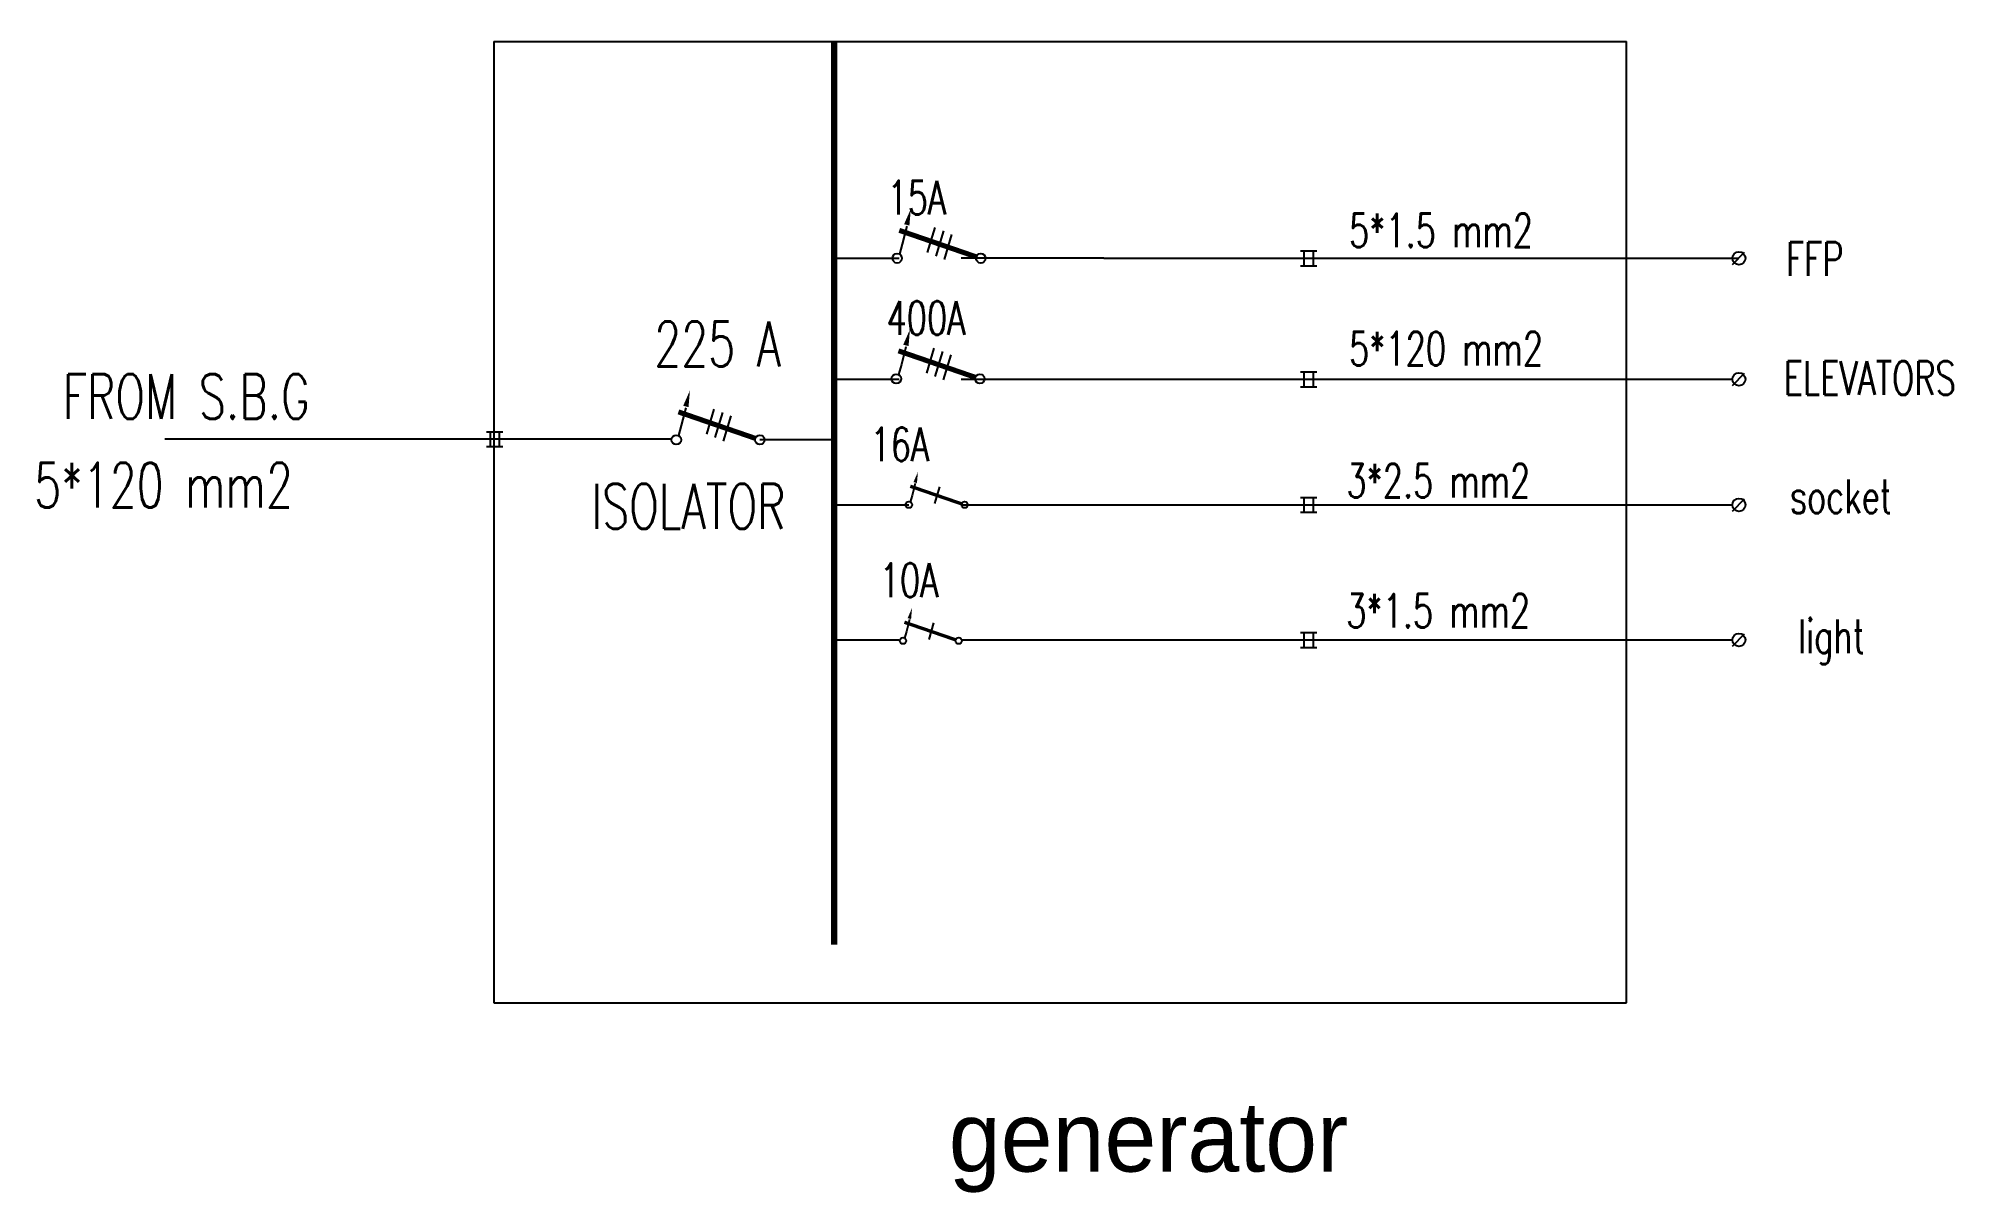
# Model space of a CAD drawing. Header units: metres. Extents: x 228 to 21688, y 132 to 9022.
# Drawn here: x 419.5 to 618.5, y 308.3 to 428.3 of the extents above; entities that cross this region are included whole.
import ezdxf

# ---------------------------------------------------------------- set-up
doc = ezdxf.new("R2010")
doc.units = ezdxf.units.M
doc.header["$MEASUREMENT"] = 0
for name, pattern in [('DASHDOT', [1, 0.5, -0.25, 0, -0.25]), ('HIDDEN2', [4.7625, 3.175, -1.5875]), ('IHIDDEN', [0.25, 0.125, -0.125])]:
    doc.linetypes.add(name, pattern=pattern)
for name, color, linetype in [('1622', 2, 'Continuous'), ('1625', 7, 'DASHDOT'), ('AR-PUERTAS', 2, 'Continuous'), ('CONDP', 3, 'HIDDEN2'), ('CONDUITL', 1, 'IHIDDEN'), ('E-Architectural', 8, 'Continuous'), ('LIGHT', 4, 'Continuous'), ('LightLines', 3, 'Continuous')]:
    doc.layers.add(name, color=color, linetype=linetype)
doc.styles.add('Electrical', font='romans.shx', dxfattribs={"width": 0.7, "height": 20})

msp = doc.modelspace()

# ---------------------------------------------------------------- texts
at = {"layer": 'AR-PUERTAS', "insert": (514.14, 317.77), "char_height": 7.252, "attachment_point": 1}
msp.add_mtext_dynamic_manual_height_columns('generator', width=23.6448, gutter_width=36.26, heights=[0], dxfattribs=at)
at = {"layer": 'LightLines', "ltscale": 8, "style": 'Electrical', "width": 0.7}
for s, height, p in [('15A', 3.502, (507.76, 409.95)), ('5*1.5 mm2', 3.502, (555.74, 406.55)), ('FFP', 3.502, (601.16, 403.58)), ('400A', 3.502, (507.67, 397.44)), ('225 A', 4.669, (483.52, 394.17)), ('5*120 mm2', 3.502, (555.74, 394.26)), ('ELEVATORS', 3.502, (600.95, 391.21)), ('FROM S.B.G', 4.669, (422.04, 388.71)), ('16A', 3.502, (506, 384.32)), ('5*120 mm2', 4.669, (419.07, 379.5)), ('3*2.5 mm2', 3.502, (555.47, 380.54)), ('socket', 3.502, (601.57, 378.91)), ('ISOLATOR', 4.669, (476.98, 377.3)), ('10A', 3.502, (506.96, 370.21)), ('3*1.5 mm2', 3.502, (555.45, 367.04)), ('light', 3.502, (602.42, 364.39))]:
    msp.add_text(s, height=height, dxfattribs=at).set_placement(p)

# ---------------------------------------------------------------- blocks, each defined once
blk = doc.blocks.new('T.P. MCB')
at = {"layer": 'LIGHT', "color": 1, "linetype": 'Continuous', "ltscale": 10}
for p, q in [((5.22, 34.12), (1.01, 35.32)), ((12.66, 32.22), (5.22, 34.12)), ((-1.26, 16.41), (9.26, 13.26)), ((0.19, 19.85), (10.71, 16.69)), ((1.64, 23.46), (12.16, 20.3))]:
    blk.add_line(p, q, dxfattribs=at)
at = {"layer": 'LIGHT', "color": 1, "linetype": 'Continuous', "ltscale": 10, "const_width": 2.13}
blk.add_lwpolyline([(-0.15, 3.04), (10.97, 35.35)], dxfattribs=at)
at = {"layer": 'LIGHT', "color": 1, "linetype": 'Continuous', "ltscale": 10}
for centre in [(-0.76, 36.23), (-0.76, 1.14)]:
    blk.add_circle(centre, 2, dxfattribs=at)
blk.add_solid([(13.54, 33.33), (12.97, 31.1), (19.95, 30.51)], dxfattribs=at)
blk = doc.blocks.new('C')
for p, q in [((-0.223, 0.2), (0.225, 0.2)), ((-0.125, 0.2), (-0.125, -0.2)), ((0.125, 0.2), (0.125, -0.2)), ((-0.223, -0.2), (0.225, -0.2))]:
    blk.add_line(p, q)
blk = doc.blocks.new('S.P. MCB')
at = {"layer": 'LIGHT', "color": 1, "linetype": 'Continuous', "ltscale": 10}
for p, q in [((5.6, 27), (1.4, 28.2)), ((13.1, 25.1), (5.6, 27)), ((0.6, 12.7), (11.1, 9.6))]:
    blk.add_line(p, q, dxfattribs=at)
at = {"layer": 'LIGHT', "color": 1, "linetype": 'Continuous', "ltscale": 10, "const_width": 2.13}
blk.add_lwpolyline([(0.3, -4.1), (11.4, 28.2)], dxfattribs=at)
at = {"layer": 'LIGHT', "color": 1, "linetype": 'Continuous', "ltscale": 10}
for centre in [(-0.3, 29.1), (-0.3, -6)]:
    blk.add_circle(centre, 2, dxfattribs=at)
blk.add_solid([(14, 26.2), (13.4, 24), (20.4, 23.4)], dxfattribs=at)

# ---------------------------------------------------------------- linework, layer by layer
at = {"layer": '1622', "color": 3, "linetype": 'Continuous'}
for p, q in [((502.22, 405.4), (508.98, 405.4)), ((530.27, 405.4), (596.27, 405.4)), ((502.22, 392.83), (508.98, 392.83)), ((515.43, 392.83), (595.59, 392.83)), ((502.22, 379.78), (509.99, 379.78)), ((515.43, 379.78), (595.59, 379.78)), ((502.22, 365.75), (508.98, 365.75)), ((515.43, 365.75), (595.59, 365.75))]:
    msp.add_line(p, q, dxfattribs=at)
at = {"layer": '1622', "color": 1, "linetype": 'Continuous', "const_width": 0.654}
msp.add_lwpolyline([(502.22, 334.09), (502.22, 427.93)], dxfattribs=at)
at = {"layer": 'CONDP', "linetype": 'Continuous', "ltscale": 8}
for p, q in [((530.27, 405.4), (515.43, 405.4)), ((485.32, 386.61), (432.65, 386.61)), ((502.33, 386.55), (494.49, 386.55))]:
    msp.add_line(p, q, dxfattribs=at)
at = {"layer": 'E-Architectural'}
for p, q in [((466.84, 427.93), (466.84, 328.06)), ((466.84, 427.93), (584.57, 427.93)), ((584.57, 328.06), (584.57, 427.93)), ((466.84, 328.06), (584.57, 328.06))]:
    msp.add_line(p, q, dxfattribs=at)
at = {"layer": 'LIGHT', "color": 1, "linetype": 'Continuous', "ltscale": 3}
for p, q in [((596.83, 406), (595.58, 404.71)), ((596.83, 393.44), (595.58, 392.15)), ((596.83, 380.39), (595.58, 379.1)), ((596.83, 366.35), (595.58, 365.07))]:
    msp.add_line(p, q, dxfattribs=at)
for centre in [(596.27, 405.4), (596.27, 392.83), (596.27, 379.78), (596.27, 365.75)]:
    msp.add_circle(centre, 0.677, dxfattribs=at)

# ---------------------------------------------------------------- block references
at = {"layer": '1625', "xscale": 3.8503193296078, "yscale": 3.8503193296078, "zscale": 3.8503193296078}
for p in [(551.54, 405.4), (551.54, 392.83), (466.93, 386.61), (551.54, 379.78), (551.54, 365.75)]:
    msp.add_blockref('C', p, dxfattribs=at)
at = {"layer": 'CONDUITL', "color": 1, "rotation": 90}
for name, p, xscale, yscale, zscale in [('T.P. MCB', (517.74, 405.59), 0.2475205283319947, 0.2475205283319947, 0.2475205283319947), ('T.P. MCB', (517.65, 393.07), 0.2475205283319947, 0.2475205283319947, 0.2475205283319947), ('T.P. MCB', (494.78, 386.73), 0.2475205283319947, 0.2475205283319947, 0.2475205283319947), ('S.P. MCB', (514.79, 379.84), 0.1650136855543611, 0.1650136855543611, 0.1650136855543611), ('S.P. MCB', (514.18, 365.71), 0.1650136855543611, 0.1650136855543611, 0.1650136855543611)]:
    msp.add_blockref(name, p, dxfattribs=dict(at, xscale=xscale, yscale=yscale, zscale=zscale))

msp.set_redraw_order([(e.dxf.handle, doc.entitydb.next_handle()) for e in msp.query("TEXT MTEXT ATTDEF DIMENSION ARC_DIMENSION")])  # texts and dimensions are drawn at this point

doc.saveas('drawing.dxf')
